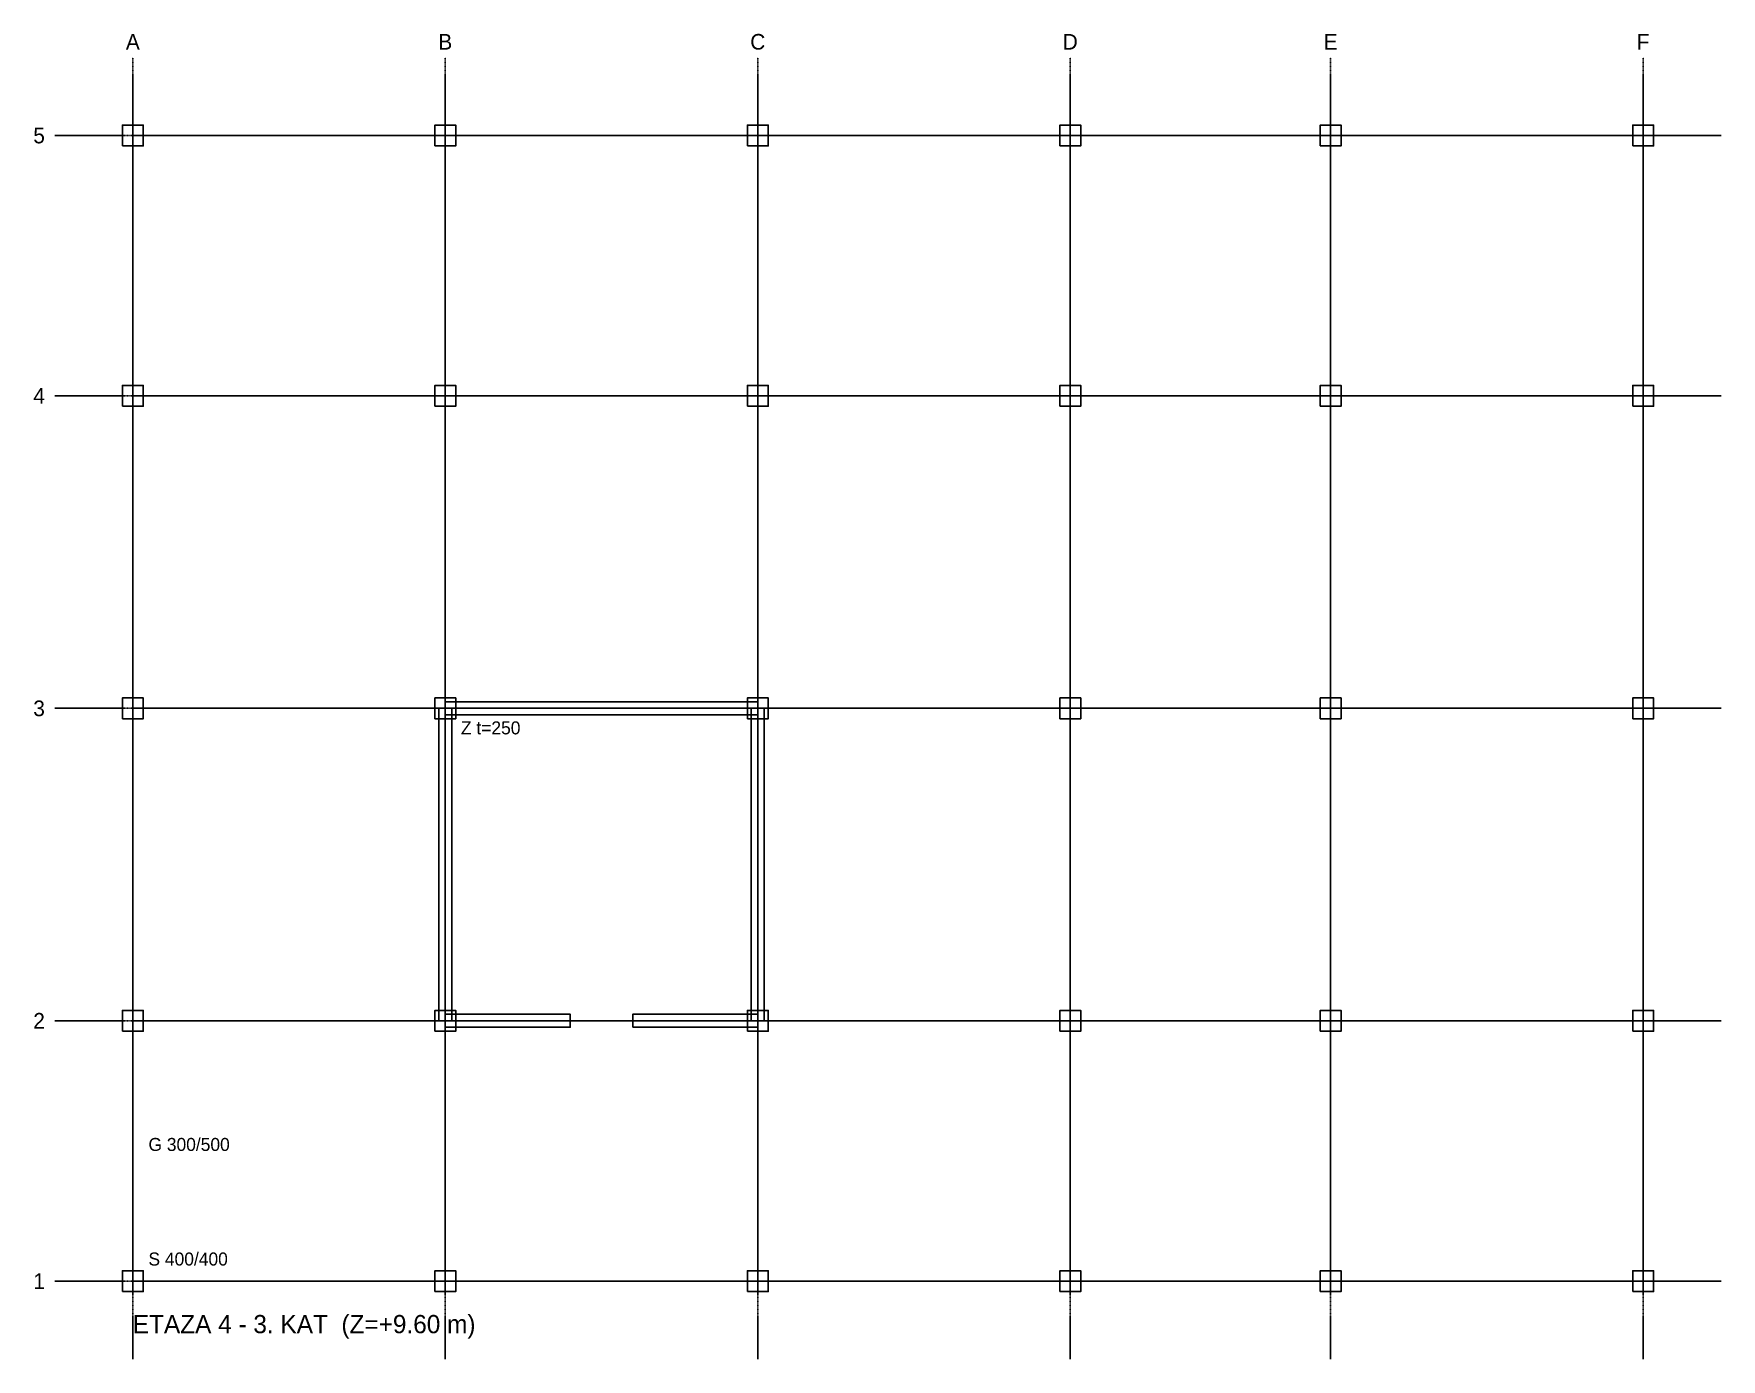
# Model space of a CAD drawing. Header units: millimetres. Extents: x -1902 to 141500, y -3620 to 23954.
# Drawn here: x 109098 to 141500, y -1500 to 23954 of the extents above; entities that cross this region are included whole.
import ezdxf
from ezdxf.enums import TextEntityAlignment as Align

# ---------------------------------------------------------------- set-up
doc = ezdxf.new("R2010")
doc.units = ezdxf.units.MM
doc.linetypes.add('DASHDOT', pattern=[3.556, 2.54, -0.508, 0, -0.508])
for name, color, linetype in [('GREDA', 3, 'Continuous'), ('KOTE', 2, 'Continuous'), ('OSI', 8, 'Continuous'), ('PLOCA', 4, 'Continuous'), ('STUP', 1, 'Continuous'), ('TEKST', 7, 'Continuous'), ('ZID', 5, 'Continuous')]:
    doc.layers.add(name, color=color, linetype=linetype)

msp = doc.modelspace()

# ---------------------------------------------------------------- texts
at = {"layer": 'KOTE'}
for s, p in [('Z t=250', (117300, 10500)), ('G 300/500', (111300, 2500)), ('S 400/400', (111300, 300))]:
    msp.add_text(s, height=250, dxfattribs=at).set_placement(p)
at = {"layer": 'OSI'}
for s, p in [('A', (111000, 23800)), ('B', (117000, 23800)), ('C', (123000, 23800)), ('D', (129000, 23800)), ('E', (134000, 23800)), ('F', (140000, 23800)), ('5', (109200, 22000)), ('4', (109200, 17000)), ('3', (109200, 11000)), ('2', (109200, 5000)), ('1', (109200, 0))]:
    msp.add_text(s, height=300, dxfattribs=at).set_placement(p, align=Align.MIDDLE_CENTER)
at = {"layer": 'TEKST'}
msp.add_text('ETAZA 4 - 3. KAT  (Z=+9.60 m)', height=350, dxfattribs=at).set_placement((111000, -1000))

# ---------------------------------------------------------------- linework, layer by layer
at = {"layer": 'GREDA'}
for p, q in [((111000, 22000), (117000, 22000)), ((111000, 17000), (111000, 22000)), ((117000, 22000), (123000, 22000)), ((117000, 17000), (117000, 22000)), ((123000, 22000), (129000, 22000)), ((123000, 17000), (123000, 22000)), ((129000, 22000), (134000, 22000)), ((129000, 17000), (129000, 22000)), ((134000, 22000), (140000, 22000)), ((134000, 17000), (134000, 22000)), ((140000, 17000), (140000, 22000)), ((111000, 17000), (117000, 17000)), ((111000, 11000), (111000, 17000)), ((117000, 17000), (123000, 17000)), ((117000, 11000), (117000, 17000)), ((123000, 17000), (129000, 17000)), ((123000, 11000), (123000, 17000)), ((129000, 17000), (134000, 17000)), ((129000, 11000), (129000, 17000)), ((134000, 17000), (140000, 17000)), ((134000, 11000), (134000, 17000)), ((140000, 11000), (140000, 17000)), ((111000, 11000), (117000, 11000)), ((111000, 5000), (111000, 11000)), ((117000, 11000), (123000, 11000)), ((117000, 5000), (117000, 11000)), ((123000, 11000), (129000, 11000)), ((123000, 5000), (123000, 11000)), ((129000, 11000), (134000, 11000)), ((129000, 5000), (129000, 11000)), ((134000, 11000), (140000, 11000)), ((134000, 5000), (134000, 11000)), ((140000, 5000), (140000, 11000)), ((111000, 5000), (117000, 5000)), ((111000, 0), (111000, 5000)), ((117000, 5000), (123000, 5000)), ((117000, 0), (117000, 5000)), ((123000, 5000), (129000, 5000)), ((123000, 0), (123000, 5000)), ((129000, 5000), (134000, 5000)), ((129000, 0), (129000, 5000)), ((134000, 5000), (140000, 5000)), ((134000, 0), (134000, 5000)), ((140000, 0), (140000, 5000)), ((111000, 0), (117000, 0)), ((117000, 0), (123000, 0)), ((123000, 0), (129000, 0)), ((129000, 0), (134000, 0)), ((134000, 0), (140000, 0))]:
    msp.add_line(p, q, dxfattribs=at)
at = {"layer": 'OSI', "linetype": 'DASHDOT'}
for p, q in [((111000, -1500), (111000, 23500)), ((117000, -1500), (117000, 23500)), ((123000, -1500), (123000, 23500)), ((129000, -1500), (129000, 23500)), ((134000, -1500), (134000, 23500)), ((140000, -1500), (140000, 23500)), ((109500, 22000), (141500, 22000)), ((109500, 17000), (141500, 17000)), ((109500, 11000), (141500, 11000)), ((109500, 5000), (141500, 5000)), ((109500, 0), (141500, 0))]:
    msp.add_line(p, q, dxfattribs=at)
at = {"layer": 'PLOCA'}
msp.add_lwpolyline([(111000, 0), (140000, 0), (140000, 22000), (111000, 22000)], close=True, dxfattribs=at)
at = {"layer": 'STUP'}
for points in [[(110800, 21800), (111200, 21800), (111200, 22200), (110800, 22200)], [(116800, 21800), (117200, 21800), (117200, 22200), (116800, 22200)], [(122800, 21800), (123200, 21800), (123200, 22200), (122800, 22200)], [(128800, 21800), (129200, 21800), (129200, 22200), (128800, 22200)], [(133800, 21800), (134200, 21800), (134200, 22200), (133800, 22200)], [(139800, 21800), (140200, 21800), (140200, 22200), (139800, 22200)], [(110800, 16800), (111200, 16800), (111200, 17200), (110800, 17200)], [(116800, 16800), (117200, 16800), (117200, 17200), (116800, 17200)], [(122800, 16800), (123200, 16800), (123200, 17200), (122800, 17200)], [(128800, 16800), (129200, 16800), (129200, 17200), (128800, 17200)], [(133800, 16800), (134200, 16800), (134200, 17200), (133800, 17200)], [(139800, 16800), (140200, 16800), (140200, 17200), (139800, 17200)], [(110800, 10800), (111200, 10800), (111200, 11200), (110800, 11200)], [(116800, 10800), (117200, 10800), (117200, 11200), (116800, 11200)], [(122800, 10800), (123200, 10800), (123200, 11200), (122800, 11200)], [(128800, 10800), (129200, 10800), (129200, 11200), (128800, 11200)], [(133800, 10800), (134200, 10800), (134200, 11200), (133800, 11200)], [(139800, 10800), (140200, 10800), (140200, 11200), (139800, 11200)], [(110800, 4800), (111200, 4800), (111200, 5200), (110800, 5200)], [(116800, 4800), (117200, 4800), (117200, 5200), (116800, 5200)], [(122800, 4800), (123200, 4800), (123200, 5200), (122800, 5200)], [(128800, 4800), (129200, 4800), (129200, 5200), (128800, 5200)], [(133800, 4800), (134200, 4800), (134200, 5200), (133800, 5200)], [(139800, 4800), (140200, 4800), (140200, 5200), (139800, 5200)], [(110800, -200), (111200, -200), (111200, 200), (110800, 200)], [(116800, -200), (117200, -200), (117200, 200), (116800, 200)], [(122800, -200), (123200, -200), (123200, 200), (122800, 200)], [(128800, -200), (129200, -200), (129200, 200), (128800, 200)], [(133800, -200), (134200, -200), (134200, 200), (133800, 200)], [(139800, -200), (140200, -200), (140200, 200), (139800, 200)]]:
    msp.add_lwpolyline(points, close=True, dxfattribs=at)
at = {"layer": 'ZID'}
for points in [[(117000, 10875), (123000, 10875), (123000, 11125), (117000, 11125)], [(116875, 5000), (117125, 5000), (117125, 11000), (116875, 11000)], [(122875, 5000), (123125, 5000), (123125, 11000), (122875, 11000)], [(117000, 4875), (119400, 4875), (119400, 5125), (117000, 5125)], [(120600, 4875), (123000, 4875), (123000, 5125), (120600, 5125)]]:
    msp.add_lwpolyline(points, close=True, dxfattribs=at)

msp.set_redraw_order([(e.dxf.handle, doc.entitydb.next_handle()) for e in msp.query("TEXT MTEXT ATTDEF DIMENSION ARC_DIMENSION")])  # texts and dimensions are drawn at this point

doc.saveas('drawing.dxf')
